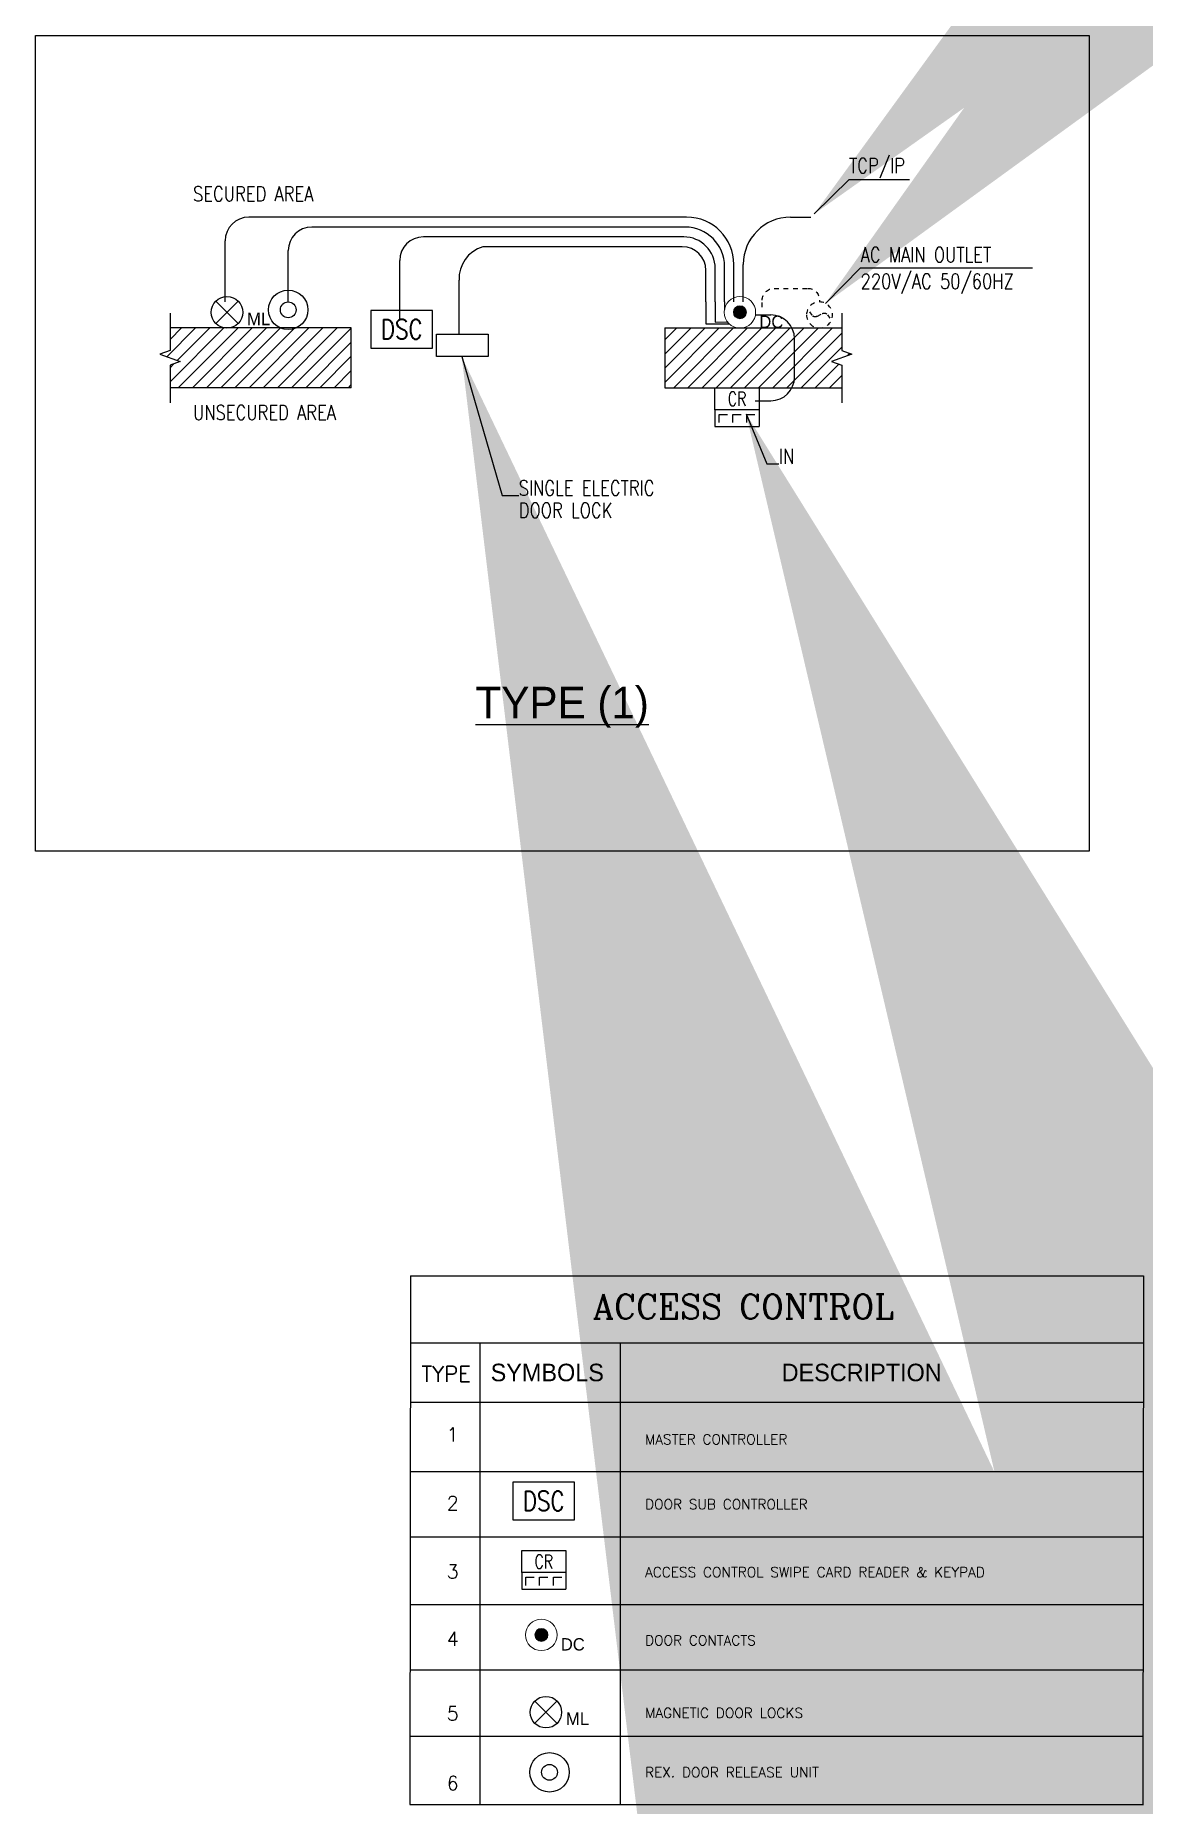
# Model space of a CAD drawing. Extents: x -15 to 352, y 223 to 399.
# Drawn here: x 141.75 to 165.09, y 352.61 to 389.86 of the extents above; entities that cross this region are included whole.
import ezdxf
from ezdxf.enums import TextEntityAlignment as Align

# ---------------------------------------------------------------- set-up
doc = ezdxf.new("R2010")
doc.units = 0
doc.header["$LTSCALE"] = 0.15
doc.linetypes.add('ACAD_ISO10W100', pattern=[18.5, 12, -3, 0.5, -3])
doc.layers.get('0').update_dxf_attribs({"color": 252})
for name, color, linetype in [('00-BT-LC-DETAIL', 7, 'Continuous'), ('00-BT-OUTLET', 6, 'ACAD_ISO10W100'), ('00-BT-SACS-DIM', 1, 'Continuous'), ('00-BT-SCS-CONDUIT-PVC', 3, 'Continuous'), ('00-BT-TEXT', 2, 'Continuous'), ('00Area of Access Control', 2, 'Continuous'), ('4-TWXT-ELECTRICAL', 4, 'Continuous'), ('ACS-DEVICE 1', 6, 'Continuous'), ('ACS-DEVICE 1D', 6, 'Continuous'), ('Conduit 20mm', 6, 'ACAD_ISO10W100'), ('E680G_SEC', 40, 'Continuous'), ('E680T_SEC', 2, 'Continuous'), ('LEGEND$0$$0$M-ANNO-TEXM', 70, 'Continuous'), ('LEGEND$0$09056-XEG01$0$E-TEXT', 140, 'Continuous'), ('LEGEND$0$M-ANNO-TEXM', 70, 'Continuous'), ('LEGEND$0$M-ANNO-TEXT', 4, 'Continuous'), ('LEGEND$0$SPACE REQ.', 6, 'Continuous'), ('XREF1$0$00-BT-TEXT', 40, 'Continuous')]:
    doc.layers.add(name, color=color, linetype=linetype)
doc.layers.add('CRITICAL WIRING', color=6, linetype='Continuous', lineweight=5)
doc.styles.add('GEN_TEXT', font='romans.shx', dxfattribs={"width": 0.8, "height": 250})
doc.styles.add('LEGEND$0$09056-XEG01$0$C', font='ROMANC')
doc.styles.add('LEGEND$0$detials', font='romans8.shx')
doc.styles.add('LEGEND$0$LEROY140', font='STENCIL', dxfattribs={"height": 350})
doc.styles.add('ROMANS', font='ROMANS.shx', dxfattribs={"width": 0.8})
doc.styles.add('SDC-TEXT-ARB', font='sdc-arb.shx')
doc.styles.add('STENCIL', font='txt.shx')
doc.dimstyles.new('BT-DIM', dxfattribs={"dimscale": 0.55, "dimtxt": 110, "dimasz": 100, "dimexe": 60, "dimexo": 50, "dimgap": 1, "dimtad": 0, "dimdec": 0, "dimrnd": 5, "dimzin": 3, "dimdsep": 46, "dimtxsty": 'ROMANS', "dimblk": 'OBLIQUE', "dimcen": 50, "dimdle": 50, "dimclrd": 256, "dimclre": 256, "dimclrt": 2, "dimadec": 0, "dimazin": 0, "dimtfac": 1, "dimtdec": 0, "dimtofl": 0, "dimtmove": 0, "dimatfit": 3, "dimfxl": 1, "dimtvp": 0.8, "dimfrac": 2, "dimtolj": 1, "dimtzin": 0, "dimarcsym": 0})
pattern_1 = [(45, (-18.3653, 397.6158), (-0.14908006, 0.14908006), [])]

msp = doc.modelspace()

# ---------------------------------------------------------------- texts
at = {"layer": '00-BT-TEXT', "linetype": 'Continuous', "style": 'ROMANS', "width": 0.8}
for s, height, p in [('TCP/IP', 0.314627, (158.88631, 386.95755)), ('SECURED AREA', 0.3146269, (145.06741, 386.36326)), ('AC MAIN OUTLET ', 0.3146269, (159.12894, 385.08104)), ('220V/AC 50/60HZ', 0.3146269, (159.12894, 384.52321)), ('UNSECURED AREA', 0.3146269, (145.06741, 381.7604)), ('IN', 0.314627, (157.40817, 380.83966)), ('SINGLE ELECTRIC', 0.3146269, (151.92768, 380.17048)), ('DOOR LOCK', 0.314627, (151.92768, 379.70115))]:
    msp.add_text(s, height=height, dxfattribs=at).set_placement(p)
at = {"layer": '4-TWXT-ELECTRICAL', "color": 4, "style": 'STENCIL'}
for s, height, p in [('TYPE', 0.327413, (150.39678, 361.67639)), ('1', 0.29467, (150.53622, 360.40164)), ('2', 0.29467, (150.53622, 358.95585)), ('3', 0.29467, (150.53622, 357.51561)), ('4', 0.29467, (150.53622, 356.10259)), ('5', 0.29467, (150.53622, 354.52423)), ('6', 0.29467, (150.53622, 353.06226))]:
    msp.add_text(s, height=height, dxfattribs=at).set_placement(p, align=Align.MIDDLE)
at = {"layer": 'LEGEND$0$09056-XEG01$0$E-TEXT', "style": 'LEGEND$0$09056-XEG01$0$C'}
msp.add_text('ACCESS CONTROL ', height=0.516418, dxfattribs=at).set_placement((153.48887, 362.83586))
at = {"layer": 'LEGEND$0$M-ANNO-TEXT', "style": 'LEGEND$0$LEROY140'}
for s, height, p in [('SYMBOLS', 0.368954, (151.33629, 361.52274)), ('DESCRIPTION', 0.3689543, (157.46583, 361.52274))]:
    msp.add_text(s, height=height, dxfattribs=at).set_placement(p)
at = {"layer": 'LEGEND$0$SPACE REQ.', "color": 3, "ltscale": 0.5, "style": 'LEGEND$0$detials'}
for s, p in [('DOOR SUB CONTROLLER', (154.58996, 358.82767)), ('ACCESS CONTROL SWIPE CARD READER & KEYPAD', (154.58996, 357.39755)), ('DOOR CONTACTS', (154.58996, 355.96095)), ('MAGNETIC DOOR LOCKS', (154.58996, 354.43458)), ('REX. DOOR RELEASE UNIT', (154.58996, 353.18496))]:
    msp.add_text(s, height=0.210831, rotation=359.9988, dxfattribs=at).set_placement(p)
at = {"layer": 'LEGEND$0$SPACE REQ.', "color": 3, "ltscale": 0.5, "insert": (154.58801, 360.40441), "char_height": 0.210831, "width": 75.6042362, "attachment_point": 1, "rotation": 359.9988, "style": 'LEGEND$0$detials'}
msp.add_mtext('MASTER CONTROLLER', dxfattribs=at)
at = {"layer": 'XREF1$0$00-BT-TEXT', "linetype": 'Continuous'}
msp.add_text('%%UTYPE (1)', height=0.6640348, dxfattribs=at).set_placement((152.84377, 375.81091), align=Align.MIDDLE_CENTER)

# ---------------------------------------------------------------- blocks, each defined once
blk = doc.blocks.new('ES-dc')
at = {"layer": 'E680G_SEC', "linetype": 'Continuous'}
blk.add_lwpolyline([(-3.9, -2.4), (3.9, -2.4), (3.9, 2.4), (-3.9, 2.4)], close=True, dxfattribs=at)
at = {"layer": 'E680T_SEC', "style": 'GEN_TEXT', "width": 0.8, "flags": 8}
blk.add_attdef('DC', text='', height=2.5, dxfattribs=at).set_placement((0, 0), align=Align.MIDDLE)
blk = doc.blocks.new('ES-crk')
at = {"color": 3}
for p, q in [((-4, 3), (-4, 7)), ((-4, 7), (4, 7)), ((4, 7), (4, 3)), ((4, 3), (-4, 3)), ((-4, 3), (-4, 0)), ((-4, 0), (4, 0)), ((-3.25, 0.68), (-3.25, 2.18)), ((-3.25, 2.18), (-1.75, 2.18)), ((-0.75, 0.68), (-0.75, 2.18)), ((-0.75, 2.18), (0.75, 2.18)), ((1.75, 0.68), (1.75, 2.18)), ((1.75, 2.18), (3.25, 2.18)), ((4, 3), (4, 0))]:
    blk.add_line(p, q, dxfattribs=at)
at = {"layer": 'E680T_SEC', "color": 3, "style": 'ROMANS', "width": 0.75}
blk.add_text('CR', height=2.5, dxfattribs=at).set_placement((0, 5), align=Align.MIDDLE_CENTER)
blk = doc.blocks.new('ES-dru')
at = {"color": 3}
for radius in [2.5, 1]:
    blk.add_circle((0, 2.5), radius, dxfattribs=at)
blk = doc.blocks.new('DOOR CONTACT')
h = blk.add_hatch(color=2)
h.dxf.hatch_style = 1
h.paths.add_polyline_path([(38.25, 273.11, 1), (34.95, 273.11, 1)])
at = {"color": 2}
for radius in [4, 1.65]:
    blk.add_circle((36.6, 273.11), radius, dxfattribs=at)
blk = doc.blocks.new('DC')
at = {"xscale": 50, "yscale": 50, "zscale": 50}
blk.add_blockref('DOOR CONTACT', (90291, 34327), dxfattribs=at)
at = {"layer": 'CRITICAL WIRING', "color": 2, "style": 'SDC-TEXT-ARB'}
blk.add_attdef('DC', (92368, 47784), '', height=157, dxfattribs=at)
blk = doc.blocks.new('ES-mdl')
at = {"color": 2}
for p, q in [((1.41, 0.59), (-1.41, 3.41)), ((-1.41, 0.59), (1.41, 3.41))]:
    blk.add_line(p, q, dxfattribs=at)
blk.add_circle((0, 2), 2, dxfattribs=at)
blk = doc.blocks.new('ML')
at = {"layer": 'E680G_SEC', "lineweight": 0, "xscale": 100, "yscale": 100, "zscale": 100}
blk.add_blockref('ES-mdl', (92178, 46802), dxfattribs=at)
at = {"layer": 'CRITICAL WIRING', "color": 2, "style": 'SDC-TEXT-ARB'}
blk.add_attdef('ML', (92431, 46839), '', height=160, dxfattribs=at)
blk = doc.blocks.new('_OBLIQUE')
at = {"color": 0, "linetype": 'ByBlock'}
blk.add_line((-0.5, -0.5), (0.5, 0.5), dxfattribs=at)
blk = doc.blocks.new('OUTLET')
blk.add_lwpolyline([(86, 136), (67, 109, -0.382598), (23, 98), (-23, 122, 0.382598), (-67, 111), (-86, 83)], format="xyb")
blk.add_circle((0, 110), 110)
blk = doc.blocks.new('*U65')
at = {"layer": 'Conduit 20mm'}
for p, q in [((385, 335), (100, 335)), ((0, 235), (0, 220)), ((485, 175), (485, 235))]:
    blk.add_line(p, q, dxfattribs=at)
for centre, start, end in [((100, 235), 90, 180), ((385, 235), 0, 90)]:
    blk.add_arc(centre, 100, start, end, dxfattribs=at)
blk.add_blockref('OUTLET', (0, 0), dxfattribs=at)

# ---------------------------------------------------------------- hatches: boundary and pattern name
at = {"layer": '00-BT-LC-DETAIL'}
h = msp.add_hatch(dxfattribs=at)
h.set_pattern_fill('ANSI31', color=8, scale=0.066403, style=0)
h.set_pattern_definition(pattern_1)
h.paths.add_polyline_path([(148.40016, 383.69709), (144.58256, 383.69709), (144.58256, 383.22515), (144.36645, 383.14649), (144.79866, 382.98918), (144.58256, 382.91052), (144.58256, 382.43858), (148.39747, 382.43858), (148.40016, 382.44127)])
h = msp.add_hatch(dxfattribs=at)
h.set_pattern_fill('ANSI31', color=8, scale=0.066403, style=0)
h.set_pattern_definition(pattern_1)
h.paths.add_polyline_path([(158.94666, 383.14649), (158.73055, 383.22515), (158.73055, 383.69709), (155.00782, 383.69709), (155.00733, 383.69659), (155.00733, 382.43858), (158.73055, 382.43858), (158.73055, 382.91052), (158.51444, 382.98918)])

# ---------------------------------------------------------------- linework, layer by layer
at = {"layer": '00-BT-SCS-CONDUIT-PVC'}
for p, q in [((155.46416, 386.03022), (146.24205, 386.03022)), ((157.65299, 386.03022), (158.08414, 386.03022)), ((145.74402, 384.24424), (145.74402, 385.5322)), ((155.43343, 385.82271), (147.57012, 385.82271)), ((155.40271, 385.6152), (149.91828, 385.6152)), ((147.07209, 384.24424), (147.07209, 385.32468)), ((155.37199, 385.40769), (151.16821, 385.40769)), ((149.42026, 383.87947), (149.42026, 385.11717)), ((155.87001, 384.24424), (155.87001, 384.90966)), ((156.06675, 384.24424), (156.06675, 384.95116)), ((156.26348, 384.24424), (156.26348, 384.99267)), ((156.46021, 384.24424), (156.46021, 385.03417)), ((156.65694, 384.24424), (156.65694, 385.03417)), ((150.67019, 383.56885), (150.67019, 384.70215)), ((156.90663, 383.97066), (157.23865, 383.97066)), ((157.73668, 382.66303), (157.73668, 383.47264)), ((156.90663, 382.165), (157.23865, 382.165))]:
    msp.add_line(p, q, dxfattribs=at)
for centre, radius, start, end in [((146.24205, 385.5322), 0.49803, 90, 180), ((155.46416, 385.03417), 0.99605, 0, 90), ((157.65299, 385.03417), 0.99605, 90, 180), ((147.57012, 385.32468), 0.49803, 90, 180), ((149.91828, 385.11717), 0.49803, 90, 180), ((155.40271, 384.95116), 0.66403, 0, 90), ((155.43343, 384.99267), 0.83004, 0, 90), ((151.38175, 384.72841), 0.71205, 107.451113, 182.113701), ((155.37199, 384.90966), 0.49803, 0, 90), ((157.23865, 383.47264), 0.49803, 0, 90), ((157.23865, 382.66303), 0.49803, 270, 0)]:
    msp.add_arc(centre, radius, start, end, dxfattribs=at)
at = {"layer": '00-BT-TEXT'}
msp.add_lwpolyline([(141.74588, 389.85681), (163.94172, 389.85678), (163.94169, 372.68082), (141.74584, 372.68085)], close=True, dxfattribs=at)
at = {"layer": '00Area of Access Control', "linetype": 'Continuous'}
for points in [[(155.87001, 384.24424), (155.87001, 383.7831), (156.36219, 383.78132)], [(156.06675, 384.24424), (156.06675, 383.82201), (156.323, 383.82416)], [(156.26348, 384.24424), (156.25957, 384.08324)]]:
    msp.add_lwpolyline(points, dxfattribs=at)
at = {"layer": 'ACS-DEVICE 1', "color": 3}
msp.add_lwpolyline([(150.19221, 383.09578), (150.19221, 383.56885), (151.28477, 383.56885), (151.28477, 383.09578)], close=True, dxfattribs=at)
at = {"layer": 'ACS-DEVICE 1D', "color": 2}
for p, q in [((144.58256, 384.01171), (144.58256, 383.22515)), ((148.40016, 383.69709), (144.58256, 383.69709)), ((148.40016, 382.43858), (148.40016, 383.69709)), ((155.00733, 383.69709), (158.73055, 383.69709)), ((155.00733, 383.69709), (155.00733, 382.43858)), ((158.73055, 384.01171), (158.73055, 383.22515)), ((144.58256, 383.22515), (144.36645, 383.14649)), ((144.36645, 383.14649), (144.79866, 382.98918)), ((144.79866, 382.98918), (144.58256, 382.91052)), ((144.58256, 382.91052), (144.58256, 382.12395)), ((158.94666, 383.14649), (158.51444, 382.98918)), ((158.51444, 382.98918), (158.73055, 382.91052)), ((158.73055, 383.22515), (158.94666, 383.14649)), ((158.73055, 382.91052), (158.73055, 382.12395)), ((148.40016, 382.43858), (144.58256, 382.43858)), ((155.00733, 382.43858), (158.73055, 382.43858))]:
    msp.add_line(p, q, dxfattribs=at)
at = {"layer": 'LEGEND$0$$0$M-ANNO-TEXM'}
msp.add_line((149.64537, 363.73933), (165.09105, 363.73933), dxfattribs=at)
at = {"layer": 'LEGEND$0$M-ANNO-TEXM'}
for p, q in [((149.64537, 363.73933), (149.6306, 352.60936)), ((165.09105, 363.73933), (165.07628, 352.60934)), ((149.64537, 362.33443), (165.09105, 362.33443)), ((151.11001, 362.33443), (151.11001, 352.60934)), ((149.64537, 361.08065), (165.09105, 361.08065))]:
    msp.add_line(p, q, dxfattribs=at)
at = {"layer": 'LEGEND$0$M-ANNO-TEXM', "color": 43}
for p, q in [((149.64537, 359.62456), (165.09105, 359.62456)), ((149.64537, 358.2489), (165.09105, 358.2489)), ((149.64537, 356.8253), (165.09105, 356.8253)), ((149.64537, 356.8253), (165.09105, 356.8253)), ((149.64537, 355.44889), (165.09105, 355.44889)), ((149.64537, 354.0508), (165.09105, 354.0508)), ((149.6306, 352.60936), (165.09105, 352.60934))]:
    msp.add_line(p, q, dxfattribs=at)
at = {"layer": 'LEGEND$0$M-ANNO-TEXM'}
msp.add_lwpolyline([(154.06459, 362.33443), (154.06459, 352.60934)], dxfattribs=at)

# ---------------------------------------------------------------- block references
at = {"layer": '00-BT-OUTLET', "xscale": -0.002490130484317338, "yscale": 0.002490130484317332, "zscale": 0.002490130484317332, "rotation": 5.834258676173931e-07}
msp.add_blockref('*U65', (158.26523, 383.6971), dxfattribs=at)
at = {"layer": 'CRITICAL WIRING', "color": 3, "xscale": 0.001660086989544888, "yscale": 0.001660086989544888, "zscale": 0.001660086989544888}
for name, p, values in [('ML', (-7.24158, 305.99813), {'ML': 'ML'}), ('DC', (3.65764, 304.37134), {'DC': 'DC'}), ('DC', (-0.52377, 276.52774), {'DC': 'DC'}), ('ML', (-0.52377, 276.52774), {'ML': 'ML'})]:
    msp.add_blockref(name, p, dxfattribs=at).add_auto_attribs(values)
at = {"layer": 'E680G_SEC', "lineweight": 0}
for name, p, xscale, yscale, zscale in [('ES-dru', (147.07209, 383.66321), 0.1660086989544888, 0.1660086989544888, 0.1660086989544888), ('ES-crk', (156.52662, 381.62514), 0.1162060892681421, 0.1162060892681421, 0.1162060892681421), ('ES-crk', (152.4553, 357.14484), 0.1162060892681421, 0.1162060892681421, 0.1162060892681421), ('ES-dru', (152.57615, 352.87421), 0.1660086989544888, 0.1660086989544888, 0.1660086989544888)]:
    msp.add_blockref(name, p, dxfattribs=dict(at, xscale=xscale, yscale=yscale, zscale=zscale))
at = {"layer": 'E680G_SEC', "lineweight": 0, "xscale": 0.1660086989544888, "yscale": 0.1660086989544888, "zscale": 0.1660086989544888}
for p in [(149.46297, 383.66969), (152.45282, 359.00002)]:
    msp.add_blockref('ES-dc', p, dxfattribs=at).add_auto_attribs({'DC': 'DSC'})

msp.set_redraw_order([(e.dxf.handle, doc.entitydb.next_handle()) for e in msp.query("TEXT MTEXT ATTDEF DIMENSION ARC_DIMENSION")])  # texts and dimensions are drawn at this point

# ---------------------------------------------------------------- leaders
at = {"layer": '00-BT-SACS-DIM', "color": 7}
for points in [[(158.15329, 386.09924), (158.88631, 386.82232), (160.15752, 386.82232)], [(158.38894, 384.21468), (159.12894, 384.96271), (162.75241, 384.96271)], [(150.72591, 383.09578), (151.57626, 380.17048), (151.92768, 380.17048)], [(156.71622, 381.89142), (157.15307, 380.83966), (157.40817, 380.83966)]]:
    msp.add_leader(points, dimstyle='BT-DIM', override={"dimscale": 1, "dimtxt": 130, "dimasz": 300, "dimclrd": 8, "dimclre": 8, "dimclrt": 7}, dxfattribs=at)

doc.saveas('drawing.dxf')
